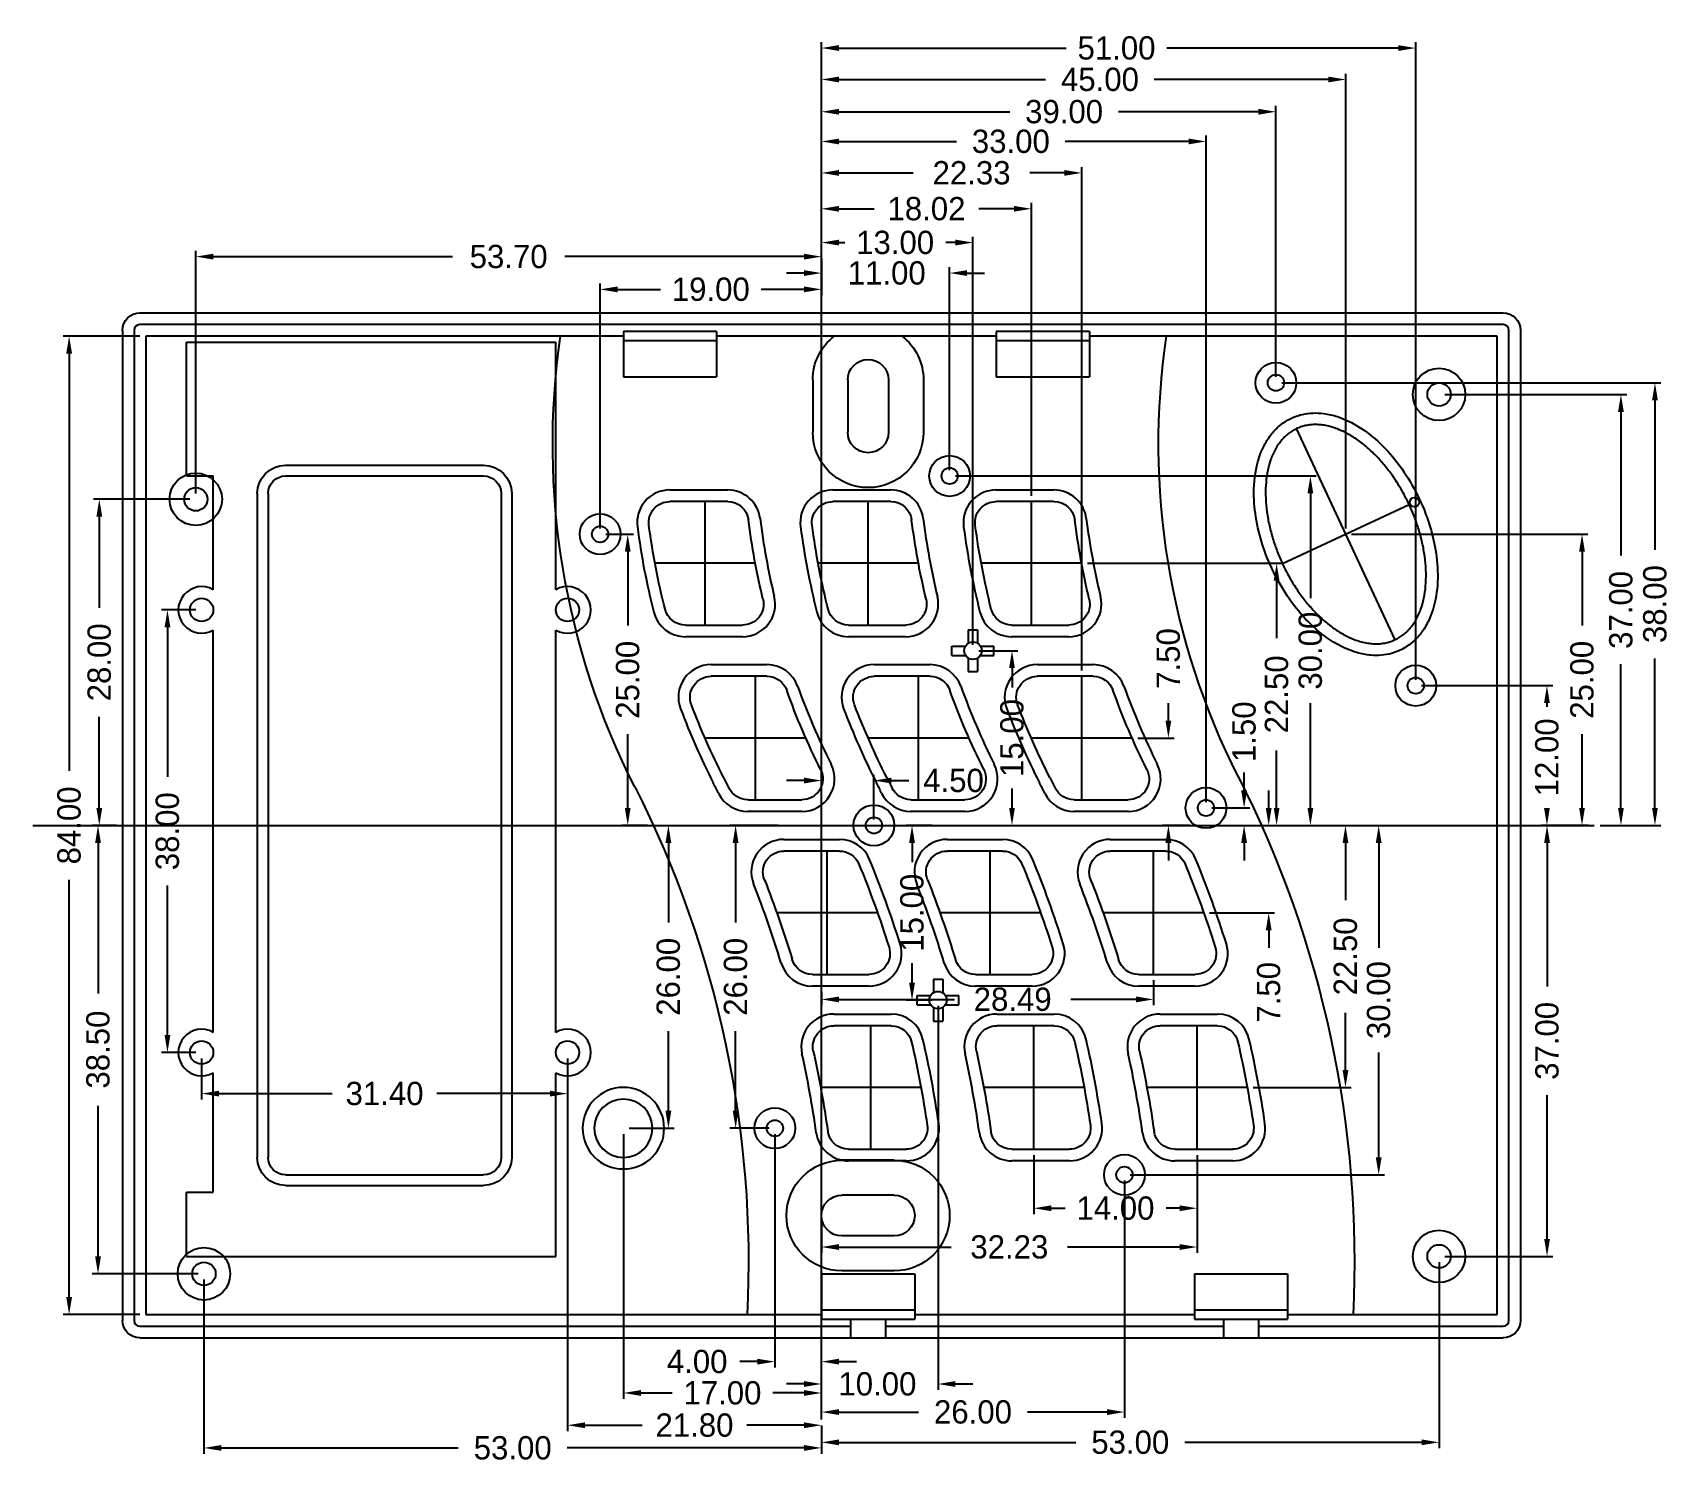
# Model space of a CAD drawing. Extents: x 30 to 170, y -69 to 54.
import ezdxf

# ---------------------------------------------------------------- set-up
doc = ezdxf.new("R2010")
doc.units = 0
doc.header["$MEASUREMENT"] = 0
doc.linetypes.add('DASHED', pattern=[0])
doc.linetypes.add('SOLID', pattern=[0])
doc.layers.get('0').update_dxf_attribs({"linetype": 'CONTINUOUS'})
doc.layers.get('DEFPOINTS').update_dxf_attribs({"linetype": 'CONTINUOUS'})
doc.layers.add('1', color=7, linetype='SOLID')
doc.dimstyles.get("Standard").update_dxf_attribs({"dimtxt": 2, "dimasz": 1.5, "dimexe": 0.5, "dimexo": 0.5, "dimgap": 1, "dimtad": 0, "dimzin": 0, "dimtxsty": 'STANDARD', "dimcen": 0, "dimclrd": 3, "dimclre": 3, "dimclrt": 1, "dimazin": 3, "dimtfac": 1, "dimtofl": 0, "dimtmove": 0, "dimatfit": 3, "dimtolj": 1, "dimtzin": 0})

msp = doc.modelspace()

# ---------------------------------------------------------------- blocks, each defined once
blk = doc.blocks.new('*D0')
at = {"color": 3, "linetype": 'CONTINUOUS'}
for p, q in [((133.77, -11.5), (133.77, -9.96)), ((131, -13), (134.27, -13)), ((131, -14.5), (134.27, -14.5)), ((133.77, -16), (133.77, -17.5))]:
    blk.add_line(p, q, dxfattribs=at)
for points in [[(133.52, -11.5), (134.02, -11.5), (133.77, -13)], [(133.52, -16), (134.02, -16), (133.77, -14.5)]]:
    blk.add_solid(points, dxfattribs=at)
at = {"layer": 'DEFPOINTS', "color": 0, "linetype": 'CONTINUOUS'}
for p in [(130.5, -13), (133.77, -13), (130.5, -14.5)]:
    blk.add_point(p, dxfattribs=at)
at = {"color": 1, "linetype": 'CONTINUOUS', "insert": (133.77, -6.46), "char_height": 2, "attachment_point": 5, "rotation": 90}
blk.add_mtext('\\A1;1.50', dxfattribs=at)
blk = doc.blocks.new('*D1')
at = {"color": 3, "linetype": 'CONTINUOUS'}
for p, q in [((149, -2.5), (160.26, -2.5)), ((159.76, -4), (159.76, -4.33)), ((159.76, -13), (159.76, -12.99)), ((163.32, -14.5), (159.26, -14.5))]:
    blk.add_line(p, q, dxfattribs=at)
for points in [[(159.51, -4), (160.01, -4), (159.76, -2.5)], [(159.51, -13), (160.01, -13), (159.76, -14.5)]]:
    blk.add_solid(points, dxfattribs=at)
at = {"layer": 'DEFPOINTS', "color": 0, "linetype": 'CONTINUOUS'}
for p in [(148.5, -2.5), (159.76, -2.5), (163.82, -14.5)]:
    blk.add_point(p, dxfattribs=at)
at = {"color": 1, "linetype": 'CONTINUOUS', "insert": (159.76, -8.66), "char_height": 2, "attachment_point": 5, "rotation": 90}
blk.add_mtext('\\A1;12.00', dxfattribs=at)
blk = doc.blocks.new('*D2')
at = {"color": 3, "linetype": 'CONTINUOUS'}
for p, q in [((143, 10.5), (163.27, 10.5)), ((162.77, 9), (162.77, 2.67)), ((162.77, -13), (162.77, -6.67)), ((162.82, -14.5), (162.27, -14.5))]:
    blk.add_line(p, q, dxfattribs=at)
for points in [[(162.52, 9), (163.02, 9), (162.77, 10.5)], [(162.52, -13), (163.02, -13), (162.77, -14.5)]]:
    blk.add_solid(points, dxfattribs=at)
at = {"layer": 'DEFPOINTS', "color": 0, "linetype": 'CONTINUOUS'}
for p in [(142.5, 10.5), (162.77, 10.5), (163.32, -14.5)]:
    blk.add_point(p, dxfattribs=at)
at = {"color": 1, "linetype": 'CONTINUOUS', "insert": (162.77, -2), "char_height": 2, "attachment_point": 5, "rotation": 90}
blk.add_mtext('\\A1;25.00', dxfattribs=at)
blk = doc.blocks.new('*D3')
at = {"color": 3, "linetype": 'CONTINUOUS'}
for p, q in [((151, 22.5), (166.61, 22.5)), ((166.11, 21), (166.11, 8.67)), ((166.11, -13), (166.11, -0.67)), ((164.32, -14.5), (166.61, -14.5))]:
    blk.add_line(p, q, dxfattribs=at)
for points in [[(165.86, 21), (166.36, 21), (166.11, 22.5)], [(165.86, -13), (166.36, -13), (166.11, -14.5)]]:
    blk.add_solid(points, dxfattribs=at)
at = {"layer": 'DEFPOINTS', "color": 0, "linetype": 'CONTINUOUS'}
for p in [(150.5, 22.5), (166.11, 22.5), (163.82, -14.5)]:
    blk.add_point(p, dxfattribs=at)
at = {"color": 1, "linetype": 'CONTINUOUS', "insert": (166.11, 4), "char_height": 2, "attachment_point": 5, "rotation": 90}
blk.add_mtext('\\A1;37.00', dxfattribs=at)
blk = doc.blocks.new('*D4')
at = {"color": 3, "linetype": 'CONTINUOUS'}
for p, q in [((137, 23.5), (169.53, 23.5)), ((169.03, 22), (169.03, 9.17)), ((169.03, -13), (169.03, -0.17)), ((164.32, -14.5), (169.53, -14.5))]:
    blk.add_line(p, q, dxfattribs=at)
for points in [[(168.78, 22), (169.28, 22), (169.03, 23.5)], [(168.78, -13), (169.28, -13), (169.03, -14.5)]]:
    blk.add_solid(points, dxfattribs=at)
at = {"layer": 'DEFPOINTS', "color": 0, "linetype": 'CONTINUOUS'}
for p in [(136.5, 23.5), (169.03, 23.5), (163.82, -14.5)]:
    blk.add_point(p, dxfattribs=at)
at = {"color": 1, "linetype": 'CONTINUOUS', "insert": (169.03, 4.5), "char_height": 2, "attachment_point": 5, "rotation": 90}
blk.add_mtext('\\A1;38.00', dxfattribs=at)
blk = doc.blocks.new('*D5')
at = {"color": 3, "linetype": 'CONTINUOUS'}
for p, q in [((163.32, -14.5), (159.27, -14.5)), ((159.77, -16), (159.77, -28.33)), ((159.77, -50), (159.77, -37.67)), ((151, -51.5), (160.27, -51.5))]:
    blk.add_line(p, q, dxfattribs=at)
for points in [[(159.52, -16), (160.02, -16), (159.77, -14.5)], [(159.52, -50), (160.02, -50), (159.77, -51.5)]]:
    blk.add_solid(points, dxfattribs=at)
at = {"layer": 'DEFPOINTS', "color": 0, "linetype": 'CONTINUOUS'}
for p in [(163.82, -14.5), (150.5, -51.5), (159.77, -51.5)]:
    blk.add_point(p, dxfattribs=at)
at = {"color": 1, "linetype": 'CONTINUOUS', "insert": (159.77, -33), "char_height": 2, "attachment_point": 5, "rotation": 90}
blk.add_mtext('\\A1;37.00', dxfattribs=at)
blk = doc.blocks.new('*D6')
at = {"color": 3, "linetype": 'CONTINUOUS'}
for p, q in [((135.88, -13), (135.88, -11.5)), ((131.9, -14.5), (136.38, -14.5)), ((130.8, -22), (136.38, -22)), ((135.88, -23.5), (135.88, -25))]:
    blk.add_line(p, q, dxfattribs=at)
for points in [[(135.63, -13), (136.13, -13), (135.88, -14.5)], [(135.63, -23.5), (136.13, -23.5), (135.88, -22)]]:
    blk.add_solid(points, dxfattribs=at)
at = {"layer": 'DEFPOINTS', "color": 0, "linetype": 'CONTINUOUS'}
for p in [(131.4, -14.5), (130.3, -22), (135.88, -22)]:
    blk.add_point(p, dxfattribs=at)
at = {"color": 1, "linetype": 'CONTINUOUS', "insert": (135.88, -28.83), "char_height": 2, "attachment_point": 5, "rotation": 90}
blk.add_mtext('\\A1;7.50', dxfattribs=at)
blk = doc.blocks.new('*D7')
at = {"color": 3, "linetype": 'CONTINUOUS'}
for p, q in [((136.88, -14.5), (142.97, -14.5)), ((142.47, -16), (142.47, -20.92)), ((142.47, -35.5), (142.47, -30.58)), ((134.54, -37), (142.97, -37))]:
    blk.add_line(p, q, dxfattribs=at)
for points in [[(142.22, -16), (142.72, -16), (142.47, -14.5)], [(142.22, -35.5), (142.72, -35.5), (142.47, -37)]]:
    blk.add_solid(points, dxfattribs=at)
at = {"layer": 'DEFPOINTS', "color": 0, "linetype": 'CONTINUOUS'}
for p in [(136.38, -14.5), (142.47, -14.5), (134.04, -37)]:
    blk.add_point(p, dxfattribs=at)
at = {"color": 1, "linetype": 'CONTINUOUS', "insert": (142.47, -25.75), "char_height": 2, "attachment_point": 5, "rotation": 90}
blk.add_mtext('\\A1;22.50', dxfattribs=at)
blk = doc.blocks.new('*D8')
at = {"color": 3, "linetype": 'CONTINUOUS'}
for p, q in [((127.27, -5.5), (127.27, -4)), ((124.66, -7), (127.77, -7)), ((129.1, -14.5), (126.77, -14.5)), ((127.27, -16), (127.27, -17.5))]:
    blk.add_line(p, q, dxfattribs=at)
for points in [[(127.02, -5.5), (127.52, -5.5), (127.27, -7)], [(127.02, -16), (127.52, -16), (127.27, -14.5)]]:
    blk.add_solid(points, dxfattribs=at)
at = {"layer": 'DEFPOINTS', "color": 0, "linetype": 'CONTINUOUS'}
for p in [(124.16, -7), (127.27, -7), (129.6, -14.5)]:
    blk.add_point(p, dxfattribs=at)
at = {"color": 1, "linetype": 'CONTINUOUS', "insert": (127.27, -0.17), "char_height": 2, "attachment_point": 5, "rotation": 90}
blk.add_mtext('\\A1;7.50', dxfattribs=at)
blk = doc.blocks.new('*D9')
at = {"color": 3, "linetype": 'CONTINUOUS'}
for p, q in [((120.32, 8), (137.06, 8)), ((136.56, 6.5), (136.56, 1.58)), ((136.56, -13), (136.56, -8.08)), ((127.27, -14.5), (137.06, -14.5))]:
    blk.add_line(p, q, dxfattribs=at)
for points in [[(136.31, 6.5), (136.81, 6.5), (136.56, 8)], [(136.31, -13), (136.81, -13), (136.56, -14.5)]]:
    blk.add_solid(points, dxfattribs=at)
at = {"layer": 'DEFPOINTS', "color": 0, "linetype": 'CONTINUOUS'}
for p in [(119.82, 8), (136.56, 8), (126.77, -14.5)]:
    blk.add_point(p, dxfattribs=at)
at = {"color": 1, "linetype": 'CONTINUOUS', "insert": (136.56, -3.25), "char_height": 2, "attachment_point": 5, "rotation": 90}
blk.add_mtext('\\A1;22.50', dxfattribs=at)
blk = doc.blocks.new('*D10')
at = {"color": 3, "linetype": 'CONTINUOUS'}
for p, q in [((142.97, -14.5), (145.82, -14.5)), ((145.32, -16), (145.32, -25)), ((145.32, -43), (145.32, -34)), ((124, -44.5), (145.82, -44.5))]:
    blk.add_line(p, q, dxfattribs=at)
for points in [[(145.07, -16), (145.57, -16), (145.32, -14.5)], [(145.07, -43), (145.57, -43), (145.32, -44.5)]]:
    blk.add_solid(points, dxfattribs=at)
at = {"layer": 'DEFPOINTS', "color": 0, "linetype": 'CONTINUOUS'}
for p in [(142.47, -14.5), (145.32, -14.5), (123.5, -44.5)]:
    blk.add_point(p, dxfattribs=at)
at = {"color": 1, "linetype": 'CONTINUOUS', "insert": (145.32, -29.5), "char_height": 2, "attachment_point": 5, "rotation": 90}
blk.add_mtext('\\A1;30.00', dxfattribs=at)
blk = doc.blocks.new('*D11')
at = {"color": 3, "linetype": 'CONTINUOUS'}
for p, q in [((109, 15.5), (139.96, 15.5)), ((139.46, 14), (139.46, 5)), ((139.46, -13), (139.46, -4)), ((136.88, -14.5), (139.96, -14.5))]:
    blk.add_line(p, q, dxfattribs=at)
for points in [[(139.21, 14), (139.71, 14), (139.46, 15.5)], [(139.21, -13), (139.71, -13), (139.46, -14.5)]]:
    blk.add_solid(points, dxfattribs=at)
at = {"layer": 'DEFPOINTS', "color": 0, "linetype": 'CONTINUOUS'}
for p in [(108.5, 15.5), (139.46, 15.5), (136.38, -14.5)]:
    blk.add_point(p, dxfattribs=at)
at = {"color": 1, "linetype": 'CONTINUOUS', "insert": (139.46, 0.5), "char_height": 2, "attachment_point": 5, "rotation": 90}
blk.add_mtext('\\A1;30.00', dxfattribs=at)
blk = doc.blocks.new('*D12')
at = {"color": 3, "linetype": 'CONTINUOUS'}
for p, q in [((107, -14.5), (104.77, -14.5)), ((105.27, -16), (105.27, -17.67)), ((105.27, -28), (105.27, -26.33)), ((107, -29.5), (104.77, -29.5))]:
    blk.add_line(p, q, dxfattribs=at)
for points in [[(105.02, -16), (105.52, -16), (105.27, -14.5)], [(105.02, -28), (105.52, -28), (105.27, -29.5)]]:
    blk.add_solid(points, dxfattribs=at)
at = {"layer": 'DEFPOINTS', "color": 0, "linetype": 'CONTINUOUS'}
for p in [(107.5, -14.5), (105.27, -29.5), (107.5, -29.5)]:
    blk.add_point(p, dxfattribs=at)
at = {"color": 1, "linetype": 'CONTINUOUS', "insert": (105.27, -22), "char_height": 2, "attachment_point": 5, "rotation": 90}
blk.add_mtext('\\A1;15.00', dxfattribs=at)
blk = doc.blocks.new('*D13')
at = {"color": 3, "linetype": 'CONTINUOUS'}
for p, q in [((111, 0.5), (114.35, 0.5)), ((113.85, -1), (113.85, -2.67)), ((113.85, -13), (113.85, -11.33)), ((111, -14.5), (114.35, -14.5))]:
    blk.add_line(p, q, dxfattribs=at)
for points in [[(113.6, -1), (114.1, -1), (113.85, 0.5)], [(113.6, -13), (114.1, -13), (113.85, -14.5)]]:
    blk.add_solid(points, dxfattribs=at)
at = {"layer": 'DEFPOINTS', "color": 0, "linetype": 'CONTINUOUS'}
for p in [(110.5, 0.5), (113.85, 0.5), (110.5, -14.5)]:
    blk.add_point(p, dxfattribs=at)
at = {"color": 1, "linetype": 'CONTINUOUS', "insert": (113.85, -7), "char_height": 2, "attachment_point": 5, "rotation": 90}
blk.add_mtext('\\A1;15.00', dxfattribs=at)
blk = doc.blocks.new('*D14')
at = {"color": 3, "linetype": 'CONTINUOUS'}
for p, q in [((93.78, -14.5), (89.63, -14.5)), ((90.13, -16), (90.13, -22.83)), ((90.13, -39), (90.13, -32.17)), ((93, -40.5), (89.63, -40.5))]:
    blk.add_line(p, q, dxfattribs=at)
for points in [[(89.88, -16), (90.38, -16), (90.13, -14.5)], [(89.88, -39), (90.38, -39), (90.13, -40.5)]]:
    blk.add_solid(points, dxfattribs=at)
at = {"layer": 'DEFPOINTS', "color": 0, "linetype": 'CONTINUOUS'}
for p in [(90.13, -14.5), (94.28, -14.5), (93.5, -40.5)]:
    blk.add_point(p, dxfattribs=at)
at = {"color": 1, "linetype": 'CONTINUOUS', "insert": (90.13, -27.5), "char_height": 2, "attachment_point": 5, "rotation": 90}
blk.add_mtext('\\A1;26.00', dxfattribs=at)
blk = doc.blocks.new('*D15')
at = {"color": 3, "linetype": 'CONTINUOUS'}
for p, q in [((79, 10.5), (81.37, 10.5)), ((80.87, 9), (80.87, 2.67)), ((80.87, -13), (80.87, -6.67)), ((82.57, -14.5), (80.37, -14.5))]:
    blk.add_line(p, q, dxfattribs=at)
for points in [[(80.62, 9), (81.12, 9), (80.87, 10.5)], [(80.62, -13), (81.12, -13), (80.87, -14.5)]]:
    blk.add_solid(points, dxfattribs=at)
at = {"layer": 'DEFPOINTS', "color": 0, "linetype": 'CONTINUOUS'}
for p in [(78.5, 10.5), (80.87, -14.5), (83.07, -14.5)]:
    blk.add_point(p, dxfattribs=at)
at = {"color": 1, "linetype": 'CONTINUOUS', "insert": (80.87, -2), "char_height": 2, "attachment_point": 5, "rotation": 90}
blk.add_mtext('\\A1;25.00', dxfattribs=at)
blk = doc.blocks.new('*D16')
at = {"color": 3, "linetype": 'CONTINUOUS'}
for p, q in [((43.8, 4), (40.87, 4)), ((41.37, 2.5), (41.37, -10.33)), ((41.37, -32.5), (41.37, -19.67)), ((43.8, -34), (40.87, -34))]:
    blk.add_line(p, q, dxfattribs=at)
for points in [[(41.12, 2.5), (41.62, 2.5), (41.37, 4)], [(41.12, -32.5), (41.62, -32.5), (41.37, -34)]]:
    blk.add_solid(points, dxfattribs=at)
at = {"layer": 'DEFPOINTS', "color": 0, "linetype": 'CONTINUOUS'}
for p in [(41.37, 4), (44.3, 4), (44.3, -34)]:
    blk.add_point(p, dxfattribs=at)
at = {"color": 1, "linetype": 'CONTINUOUS', "insert": (41.37, -15), "char_height": 2, "attachment_point": 5, "rotation": 90}
blk.add_mtext('\\A1;38.00', dxfattribs=at)
blk = doc.blocks.new('*D17')
at = {"color": 3, "linetype": 'CONTINUOUS'}
for p, q in [((43.3, 13.5), (35.02, 13.5)), ((35.52, 12), (35.52, 4.17)), ((35.52, -13), (35.52, -5.17)), ((30.31, -14.5), (36.02, -14.5))]:
    blk.add_line(p, q, dxfattribs=at)
for points in [[(35.27, 12), (35.77, 12), (35.52, 13.5)], [(35.27, -13), (35.77, -13), (35.52, -14.5)]]:
    blk.add_solid(points, dxfattribs=at)
at = {"layer": 'DEFPOINTS', "color": 0, "linetype": 'CONTINUOUS'}
for p in [(35.52, 13.5), (43.8, 13.5), (29.81, -14.5)]:
    blk.add_point(p, dxfattribs=at)
at = {"color": 1, "linetype": 'CONTINUOUS', "insert": (35.52, -0.5), "char_height": 2, "attachment_point": 5, "rotation": 90}
blk.add_mtext('\\A1;28.00', dxfattribs=at)
blk = doc.blocks.new('*D18')
at = {"color": 3, "linetype": 'CONTINUOUS'}
for p, q in [((37, -14.5), (34.91, -14.5)), ((35.41, -16), (35.41, -28.92)), ((35.41, -51.5), (35.41, -38.58)), ((44, -53), (34.91, -53))]:
    blk.add_line(p, q, dxfattribs=at)
for points in [[(35.16, -16), (35.66, -16), (35.41, -14.5)], [(35.16, -51.5), (35.66, -51.5), (35.41, -53)]]:
    blk.add_solid(points, dxfattribs=at)
at = {"layer": 'DEFPOINTS', "color": 0, "linetype": 'CONTINUOUS'}
for p in [(35.41, -14.5), (37.5, -14.5), (44.5, -53)]:
    blk.add_point(p, dxfattribs=at)
at = {"color": 1, "linetype": 'CONTINUOUS', "insert": (35.41, -33.75), "char_height": 2, "attachment_point": 5, "rotation": 90}
blk.add_mtext('\\A1;38.50', dxfattribs=at)
blk = doc.blocks.new('*D19')
at = {"color": 3, "linetype": 'CONTINUOUS'}
for p, q in [((39, 27.5), (32.43, 27.5)), ((32.93, 26), (32.93, -9.83)), ((32.93, -55), (32.93, -19.17)), ((39, -56.5), (32.43, -56.5))]:
    blk.add_line(p, q, dxfattribs=at)
for points in [[(32.68, 26), (33.18, 26), (32.93, 27.5)], [(32.68, -55), (33.18, -55), (32.93, -56.5)]]:
    blk.add_solid(points, dxfattribs=at)
at = {"layer": 'DEFPOINTS', "color": 0, "linetype": 'CONTINUOUS'}
for p in [(32.93, 27.5), (39.5, 27.5), (39.5, -56.5)]:
    blk.add_point(p, dxfattribs=at)
at = {"color": 1, "linetype": 'CONTINUOUS', "insert": (32.93, -14.5), "char_height": 2, "attachment_point": 5, "rotation": 90}
blk.add_mtext('\\A1;84.00', dxfattribs=at)
blk = doc.blocks.new('*D20')
at = {"color": 3, "linetype": 'CONTINUOUS'}
for p, q in [((93.5, -41), (93.5, -61.04)), ((97.5, -65.01), (97.5, -60.04)), ((92, -60.54), (90.5, -60.54)), ((99, -60.54), (100.5, -60.54))]:
    blk.add_line(p, q, dxfattribs=at)
for points in [[(92, -60.29), (92, -60.79), (93.5, -60.54)], [(99, -60.29), (99, -60.79), (97.5, -60.54)]]:
    blk.add_solid(points, dxfattribs=at)
at = {"layer": 'DEFPOINTS', "color": 0, "linetype": 'CONTINUOUS'}
for p in [(93.5, -40.5), (93.5, -60.54), (97.5, -65.51)]:
    blk.add_point(p, dxfattribs=at)
at = {"color": 1, "linetype": 'CONTINUOUS', "insert": (86.83, -60.54), "char_height": 2, "attachment_point": 5}
blk.add_mtext('\\A1;4.00', dxfattribs=at)
blk = doc.blocks.new('*D21')
at = {"color": 3, "linetype": 'CONTINUOUS'}
for p, q in [((80.87, -14.5), (84.86, -14.5)), ((84.36, -16), (84.36, -22.83)), ((84.36, -39), (84.36, -32.17)), ((81, -40.5), (84.86, -40.5))]:
    blk.add_line(p, q, dxfattribs=at)
for points in [[(84.11, -16), (84.61, -16), (84.36, -14.5)], [(84.11, -39), (84.61, -39), (84.36, -40.5)]]:
    blk.add_solid(points, dxfattribs=at)
at = {"layer": 'DEFPOINTS', "color": 0, "linetype": 'CONTINUOUS'}
for p in [(80.37, -14.5), (84.36, -14.5), (80.5, -40.5)]:
    blk.add_point(p, dxfattribs=at)
at = {"color": 1, "linetype": 'CONTINUOUS', "insert": (84.36, -27.5), "char_height": 2, "attachment_point": 5, "rotation": 90}
blk.add_mtext('\\A1;26.00', dxfattribs=at)
blk = doc.blocks.new('*D22')
at = {"color": 3, "linetype": 'CONTINUOUS'}
for p, q in [((80.5, -41), (80.5, -63.73)), ((82, -63.23), (84.67, -63.23)), ((96, -63.23), (93.33, -63.23)), ((97.5, -64.51), (97.5, -62.73))]:
    blk.add_line(p, q, dxfattribs=at)
for points in [[(82, -62.98), (82, -63.48), (80.5, -63.23)], [(96, -62.98), (96, -63.48), (97.5, -63.23)]]:
    blk.add_solid(points, dxfattribs=at)
at = {"layer": 'DEFPOINTS', "color": 0, "linetype": 'CONTINUOUS'}
for p in [(80.5, -40.5), (80.5, -63.23), (97.5, -65.01)]:
    blk.add_point(p, dxfattribs=at)
at = {"color": 1, "linetype": 'CONTINUOUS', "insert": (89, -63.23), "char_height": 2, "attachment_point": 5}
blk.add_mtext('\\A1;17.00', dxfattribs=at)
blk = doc.blocks.new('*D23')
at = {"color": 3, "linetype": 'CONTINUOUS'}
for p, q in [((75.7, -34.5), (75.7, -66.5)), ((77.2, -66), (82.1, -66)), ((96, -66), (91.1, -66)), ((97.5, -66.01), (97.5, -66.5))]:
    blk.add_line(p, q, dxfattribs=at)
for points in [[(77.2, -65.75), (77.2, -66.25), (75.7, -66)], [(96, -65.75), (96, -66.25), (97.5, -66)]]:
    blk.add_solid(points, dxfattribs=at)
at = {"layer": 'DEFPOINTS', "color": 0, "linetype": 'CONTINUOUS'}
for p in [(75.7, -34), (75.7, -66), (97.5, -65.51)]:
    blk.add_point(p, dxfattribs=at)
at = {"color": 1, "linetype": 'CONTINUOUS', "insert": (86.6, -66), "char_height": 2, "attachment_point": 5}
blk.add_mtext('\\A1;21.80', dxfattribs=at)
blk = doc.blocks.new('*D24')
at = {"color": 3, "linetype": 'CONTINUOUS'}
for p, q in [((44.5, -53.5), (44.5, -68.45)), ((97.5, -66.01), (97.5, -68.45)), ((46, -67.95), (66.33, -67.95)), ((96, -67.95), (75.67, -67.95))]:
    blk.add_line(p, q, dxfattribs=at)
for points in [[(46, -67.7), (46, -68.2), (44.5, -67.95)], [(96, -67.7), (96, -68.2), (97.5, -67.95)]]:
    blk.add_solid(points, dxfattribs=at)
at = {"layer": 'DEFPOINTS', "color": 0, "linetype": 'CONTINUOUS'}
for p in [(44.5, -53), (97.5, -65.51), (44.5, -67.95)]:
    blk.add_point(p, dxfattribs=at)
at = {"color": 1, "linetype": 'CONTINUOUS', "insert": (71, -67.95), "char_height": 2, "attachment_point": 5}
blk.add_mtext('\\A1;53.00', dxfattribs=at)
blk = doc.blocks.new('*D25')
at = {"color": 3, "linetype": 'CONTINUOUS'}
for p, q in [((44.3, -34.5), (44.3, -38.03)), ((75.7, -34.5), (75.7, -38.03)), ((45.8, -37.53), (55.5, -37.53)), ((74.2, -37.53), (64.5, -37.53))]:
    blk.add_line(p, q, dxfattribs=at)
for points in [[(45.8, -37.28), (45.8, -37.78), (44.3, -37.53)], [(74.2, -37.28), (74.2, -37.78), (75.7, -37.53)]]:
    blk.add_solid(points, dxfattribs=at)
at = {"layer": 'DEFPOINTS', "color": 0, "linetype": 'CONTINUOUS'}
for p in [(44.3, -34), (75.7, -34), (44.3, -37.53)]:
    blk.add_point(p, dxfattribs=at)
at = {"color": 1, "linetype": 'CONTINUOUS', "insert": (60, -37.53), "char_height": 2, "attachment_point": 5}
blk.add_mtext('\\A1;31.40', dxfattribs=at)
blk = doc.blocks.new('*D26')
at = {"color": 3, "linetype": 'CONTINUOUS'}
for p, q in [((97.5, 34.15), (97.5, 31.02)), ((78.5, 11), (78.5, 32.02)), ((80, 31.52), (83.67, 31.52)), ((96, 31.52), (92.33, 31.52))]:
    blk.add_line(p, q, dxfattribs=at)
for points in [[(80, 31.77), (80, 31.27), (78.5, 31.52)], [(96, 31.77), (96, 31.27), (97.5, 31.52)]]:
    blk.add_solid(points, dxfattribs=at)
at = {"layer": 'DEFPOINTS', "color": 0, "linetype": 'CONTINUOUS'}
for p in [(97.5, 34.65), (78.5, 31.52), (78.5, 10.5)]:
    blk.add_point(p, dxfattribs=at)
at = {"color": 1, "linetype": 'CONTINUOUS', "insert": (88, 31.52), "char_height": 2, "attachment_point": 5}
blk.add_mtext('\\A1;19.00', dxfattribs=at)
blk = doc.blocks.new('*D27')
at = {"color": 3, "linetype": 'CONTINUOUS'}
for p, q in [((43.8, 14), (43.8, 34.83)), ((45.3, 34.33), (65.82, 34.33)), ((96, 34.33), (75.48, 34.33)), ((97.5, 34.15), (97.5, 33.83))]:
    blk.add_line(p, q, dxfattribs=at)
for points in [[(45.3, 34.58), (45.3, 34.08), (43.8, 34.33)], [(96, 34.58), (96, 34.08), (97.5, 34.33)]]:
    blk.add_solid(points, dxfattribs=at)
at = {"layer": 'DEFPOINTS', "color": 0, "linetype": 'CONTINUOUS'}
for p in [(43.8, 34.33), (97.5, 34.65), (43.8, 13.5)]:
    blk.add_point(p, dxfattribs=at)
at = {"color": 1, "linetype": 'CONTINUOUS', "insert": (70.65, 34.33), "char_height": 2, "attachment_point": 5}
blk.add_mtext('\\A1;53.70', dxfattribs=at)
blk = doc.blocks.new('*D28')
at = {"color": 3, "linetype": 'CONTINUOUS'}
for p, q in [((97.5, 34.15), (97.5, 32.42)), ((96, 32.92), (94.5, 32.92)), ((108.5, 16), (108.5, 33.42)), ((110, 32.92), (111.5, 32.92))]:
    blk.add_line(p, q, dxfattribs=at)
for points in [[(96, 33.17), (96, 32.67), (97.5, 32.92)], [(110, 33.17), (110, 32.67), (108.5, 32.92)]]:
    blk.add_solid(points, dxfattribs=at)
at = {"layer": 'DEFPOINTS', "color": 0, "linetype": 'CONTINUOUS'}
for p in [(97.5, 34.65), (108.5, 32.92), (108.5, 15.5)]:
    blk.add_point(p, dxfattribs=at)
at = {"color": 1, "linetype": 'CONTINUOUS', "insert": (103.1, 32.92), "char_height": 2, "attachment_point": 5}
blk.add_mtext('\\A1;11.00', dxfattribs=at)
blk = doc.blocks.new('*D29')
at = {"color": 3, "linetype": 'CONTINUOUS'}
for p, q in [((97.5, 35.15), (97.5, 36.04)), ((99, 35.54), (99.49, 35.54)), ((109, 35.54), (108.16, 35.54)), ((110.5, 1), (110.5, 36.04))]:
    blk.add_line(p, q, dxfattribs=at)
for points in [[(99, 35.79), (99, 35.29), (97.5, 35.54)], [(109, 35.79), (109, 35.29), (110.5, 35.54)]]:
    blk.add_solid(points, dxfattribs=at)
at = {"layer": 'DEFPOINTS', "color": 0, "linetype": 'CONTINUOUS'}
for p in [(110.5, 35.54), (97.5, 34.65), (110.5, 0.5)]:
    blk.add_point(p, dxfattribs=at)
at = {"color": 1, "linetype": 'CONTINUOUS', "insert": (103.82, 35.54), "char_height": 2, "attachment_point": 5}
blk.add_mtext('\\A1;13.00', dxfattribs=at)
blk = doc.blocks.new('*D30')
at = {"color": 3, "linetype": 'CONTINUOUS'}
for p, q in [((97.5, 35.65), (97.5, 44.72)), ((99, 44.22), (109.08, 44.22)), ((129, 44.22), (118.42, 44.22)), ((130.5, -12.5), (130.5, 44.72))]:
    blk.add_line(p, q, dxfattribs=at)
for points in [[(99, 44.47), (99, 43.97), (97.5, 44.22)], [(129, 44.47), (129, 43.97), (130.5, 44.22)]]:
    blk.add_solid(points, dxfattribs=at)
at = {"layer": 'DEFPOINTS', "color": 0, "linetype": 'CONTINUOUS'}
for p in [(130.5, 44.22), (97.5, 35.15), (130.5, -13)]:
    blk.add_point(p, dxfattribs=at)
at = {"color": 1, "linetype": 'CONTINUOUS', "insert": (113.75, 44.22), "char_height": 2, "attachment_point": 5}
blk.add_mtext('\\A1;33.00', dxfattribs=at)
blk = doc.blocks.new('*D31')
at = {"color": 3, "linetype": 'CONTINUOUS'}
for p, q in [((97.5, 34.83), (97.5, 47.27)), ((99, 46.77), (113.66, 46.77)), ((135, 46.77), (122.99, 46.77)), ((136.5, 24), (136.5, 47.27))]:
    blk.add_line(p, q, dxfattribs=at)
for points in [[(99, 47.02), (99, 46.52), (97.5, 46.77)], [(135, 47.02), (135, 46.52), (136.5, 46.77)]]:
    blk.add_solid(points, dxfattribs=at)
at = {"layer": 'DEFPOINTS', "color": 0, "linetype": 'CONTINUOUS'}
for p in [(136.5, 46.77), (97.5, 34.33), (136.5, 23.5)]:
    blk.add_point(p, dxfattribs=at)
at = {"color": 1, "linetype": 'CONTINUOUS', "insert": (118.32, 46.77), "char_height": 2, "attachment_point": 5}
blk.add_mtext('\\A1;39.00', dxfattribs=at)
blk = doc.blocks.new('*D32')
at = {"color": 3, "linetype": 'CONTINUOUS'}
for p, q in [((97.5, 41.56), (97.5, 50.04)), ((99, 49.54), (116.73, 49.54)), ((141, 49.54), (126.06, 49.54)), ((142.5, 11), (142.5, 50.04))]:
    blk.add_line(p, q, dxfattribs=at)
for points in [[(99, 49.79), (99, 49.29), (97.5, 49.54)], [(141, 49.79), (141, 49.29), (142.5, 49.54)]]:
    blk.add_solid(points, dxfattribs=at)
at = {"layer": 'DEFPOINTS', "color": 0, "linetype": 'CONTINUOUS'}
for p in [(142.5, 49.54), (97.5, 41.06), (142.5, 10.5)]:
    blk.add_point(p, dxfattribs=at)
at = {"color": 1, "linetype": 'CONTINUOUS', "insert": (121.4, 49.54), "char_height": 2, "attachment_point": 5}
blk.add_mtext('\\A1;45.00', dxfattribs=at)
blk = doc.blocks.new('*D33')
at = {"color": 3, "linetype": 'CONTINUOUS'}
for p, q in [((97.5, 41.56), (97.5, 52.74)), ((99, 52.24), (118.49, 52.24)), ((147, 52.24), (127.15, 52.24)), ((148.5, -2), (148.5, 52.74))]:
    blk.add_line(p, q, dxfattribs=at)
for points in [[(99, 52.49), (99, 51.99), (97.5, 52.24)], [(147, 52.49), (147, 51.99), (148.5, 52.24)]]:
    blk.add_solid(points, dxfattribs=at)
at = {"layer": 'DEFPOINTS', "color": 0, "linetype": 'CONTINUOUS'}
for p in [(148.5, 52.24), (97.5, 41.06), (148.5, -2.5)]:
    blk.add_point(p, dxfattribs=at)
at = {"color": 1, "linetype": 'CONTINUOUS', "insert": (122.82, 52.24), "char_height": 2, "attachment_point": 5}
blk.add_mtext('\\A1;51.00', dxfattribs=at)
blk = doc.blocks.new('*D34')
at = {"color": 3, "linetype": 'CONTINUOUS'}
for p, q in [((96, -10.65), (94.5, -10.65)), ((97.5, -14), (97.5, -10.15)), ((102, -14), (102, -10.15)), ((103.5, -10.65), (105, -10.65))]:
    blk.add_line(p, q, dxfattribs=at)
for points in [[(96, -10.4), (96, -10.9), (97.5, -10.65)], [(103.5, -10.4), (103.5, -10.9), (102, -10.65)]]:
    blk.add_solid(points, dxfattribs=at)
at = {"layer": 'DEFPOINTS', "color": 0, "linetype": 'CONTINUOUS'}
for p in [(102, -10.65), (97.5, -14.5), (102, -14.5)]:
    blk.add_point(p, dxfattribs=at)
at = {"color": 1, "linetype": 'CONTINUOUS', "insert": (108.83, -10.65), "char_height": 2, "attachment_point": 5}
blk.add_mtext('\\A1;4.50', dxfattribs=at)
blk = doc.blocks.new('*D35')
at = {"color": 3, "linetype": 'CONTINUOUS'}
for p, q in [((107.5, -30), (107.5, -62.96)), ((96, -62.46), (94.5, -62.46)), ((97.5, -65.01), (97.5, -61.96)), ((109, -62.46), (110.5, -62.46))]:
    blk.add_line(p, q, dxfattribs=at)
for points in [[(96, -62.21), (96, -62.71), (97.5, -62.46)], [(109, -62.21), (109, -62.71), (107.5, -62.46)]]:
    blk.add_solid(points, dxfattribs=at)
at = {"layer": 'DEFPOINTS', "color": 0, "linetype": 'CONTINUOUS'}
for p in [(107.5, -29.5), (107.5, -62.46), (97.5, -65.51)]:
    blk.add_point(p, dxfattribs=at)
at = {"color": 1, "linetype": 'CONTINUOUS', "insert": (102.3, -62.46), "char_height": 2, "attachment_point": 5}
blk.add_mtext('\\A1;10.00', dxfattribs=at)
blk = doc.blocks.new('*D36')
at = {"color": 3, "linetype": 'CONTINUOUS'}
for p, q in [((123.5, -45), (123.5, -65.37)), ((97.5, -64.51), (97.5, -64.37)), ((99, -64.87), (105.83, -64.87)), ((122, -64.87), (115.17, -64.87))]:
    blk.add_line(p, q, dxfattribs=at)
for points in [[(99, -64.62), (99, -65.12), (97.5, -64.87)], [(122, -64.62), (122, -65.12), (123.5, -64.87)]]:
    blk.add_solid(points, dxfattribs=at)
at = {"layer": 'DEFPOINTS', "color": 0, "linetype": 'CONTINUOUS'}
for p in [(123.5, -44.5), (97.5, -65.01), (123.5, -64.87)]:
    blk.add_point(p, dxfattribs=at)
at = {"color": 1, "linetype": 'CONTINUOUS', "insert": (110.5, -64.87), "char_height": 2, "attachment_point": 5}
blk.add_mtext('\\A1;26.00', dxfattribs=at)
blk = doc.blocks.new('*D37')
at = {"color": 3, "linetype": 'CONTINUOUS'}
for p, q in [((150.5, -52), (150.5, -67.97)), ((97.5, -66.01), (97.5, -67.97)), ((99, -67.47), (119.33, -67.47)), ((149, -67.47), (128.67, -67.47))]:
    blk.add_line(p, q, dxfattribs=at)
for points in [[(99, -67.22), (99, -67.72), (97.5, -67.47)], [(149, -67.22), (149, -67.72), (150.5, -67.47)]]:
    blk.add_solid(points, dxfattribs=at)
at = {"layer": 'DEFPOINTS', "color": 0, "linetype": 'CONTINUOUS'}
for p in [(150.5, -51.5), (97.5, -65.51), (150.5, -67.47)]:
    blk.add_point(p, dxfattribs=at)
at = {"color": 1, "linetype": 'CONTINUOUS', "insert": (124, -67.47), "char_height": 2, "attachment_point": 5}
blk.add_mtext('\\A1;53.00', dxfattribs=at)
blk = doc.blocks.new('*D40')
at = {"color": 3, "linetype": 'CONTINUOUS'}
for p, q in [((129.73, -42.8), (129.73, -51.2)), ((97.5, -48.79), (97.5, -51.2)), ((99, -50.7), (108.62, -50.7)), ((128.23, -50.7), (118.62, -50.7))]:
    blk.add_line(p, q, dxfattribs=at)
for points in [[(99, -50.45), (99, -50.95), (97.5, -50.7)], [(128.23, -50.45), (128.23, -50.95), (129.73, -50.7)]]:
    blk.add_solid(points, dxfattribs=at)
at = {"layer": 'DEFPOINTS', "color": 0, "linetype": 'CONTINUOUS'}
for p in [(129.73, -42.3), (97.5, -48.29), (129.73, -50.7)]:
    blk.add_point(p, dxfattribs=at)
at = {"color": 1, "linetype": 'CONTINUOUS', "insert": (113.62, -50.7), "char_height": 2, "attachment_point": 5}
blk.add_mtext('\\A1;32.23', dxfattribs=at)
blk = doc.blocks.new('*D41')
at = {"color": 3, "linetype": 'CONTINUOUS'}
for p, q in [((115.73, -42.8), (115.73, -47.87)), ((129.73, -42.8), (129.73, -47.87)), ((117.23, -47.37), (118.4, -47.37)), ((128.23, -47.37), (127.07, -47.37))]:
    blk.add_line(p, q, dxfattribs=at)
for points in [[(117.23, -47.12), (117.23, -47.62), (115.73, -47.37)], [(128.23, -47.12), (128.23, -47.62), (129.73, -47.37)]]:
    blk.add_solid(points, dxfattribs=at)
at = {"layer": 'DEFPOINTS', "color": 0, "linetype": 'CONTINUOUS'}
for p in [(115.73, -42.3), (129.73, -42.3), (115.73, -47.37)]:
    blk.add_point(p, dxfattribs=at)
at = {"color": 1, "linetype": 'CONTINUOUS', "insert": (122.73, -47.37), "char_height": 2, "attachment_point": 5}
blk.add_mtext('\\A1;14.00', dxfattribs=at)
blk = doc.blocks.new('*D42')
at = {"color": 3, "linetype": 'CONTINUOUS'}
for p, q in [((125.99, -27.8), (125.99, -29.94)), ((97.5, -28.8), (97.5, -29.94)), ((99, -29.44), (108.91, -29.44)), ((124.49, -29.44), (118.91, -29.44))]:
    blk.add_line(p, q, dxfattribs=at)
for points in [[(99, -29.19), (99, -29.69), (97.5, -29.44)], [(124.49, -29.19), (124.49, -29.69), (125.99, -29.44)]]:
    blk.add_solid(points, dxfattribs=at)
at = {"layer": 'DEFPOINTS', "color": 0, "linetype": 'CONTINUOUS'}
for p in [(125.99, -27.3), (97.5, -28.3), (97.5, -29.44)]:
    blk.add_point(p, dxfattribs=at)
at = {"color": 1, "linetype": 'CONTINUOUS', "insert": (113.91, -29.44), "char_height": 2, "attachment_point": 5}
blk.add_mtext('\\A1;28.49', dxfattribs=at)
blk = doc.blocks.new('*D43')
at = {"color": 3, "linetype": 'CONTINUOUS'}
for p, q in [((97.5, -0.2), (97.5, 42.02)), ((99, 41.52), (105.38, 41.52)), ((118.33, 41.52), (115.38, 41.52)), ((119.83, -1.2), (119.83, 42.02))]:
    blk.add_line(p, q, dxfattribs=at)
for points in [[(99, 41.77), (99, 41.27), (97.5, 41.52)], [(118.33, 41.77), (118.33, 41.27), (119.83, 41.52)]]:
    blk.add_solid(points, dxfattribs=at)
at = {"layer": 'DEFPOINTS', "color": 0, "linetype": 'CONTINUOUS'}
for p in [(97.5, 41.52), (97.5, -0.7), (119.83, -1.7)]:
    blk.add_point(p, dxfattribs=at)
at = {"color": 1, "linetype": 'CONTINUOUS', "insert": (110.38, 41.52), "char_height": 2, "attachment_point": 5}
blk.add_mtext('\\A1;22.33', dxfattribs=at)
blk = doc.blocks.new('*D44')
at = {"color": 3, "linetype": 'CONTINUOUS'}
for p, q in [((97.5, 36.15), (97.5, 38.94)), ((99, 38.44), (102.01, 38.44)), ((114.02, 38.44), (111.01, 38.44)), ((115.52, 13.8), (115.52, 38.94))]:
    blk.add_line(p, q, dxfattribs=at)
for points in [[(99, 38.69), (99, 38.19), (97.5, 38.44)], [(114.02, 38.69), (114.02, 38.19), (115.52, 38.44)]]:
    blk.add_solid(points, dxfattribs=at)
at = {"layer": 'DEFPOINTS', "color": 0, "linetype": 'CONTINUOUS'}
for p in [(115.52, 38.44), (97.5, 35.65), (115.52, 13.3)]:
    blk.add_point(p, dxfattribs=at)
at = {"color": 1, "linetype": 'CONTINUOUS', "insert": (106.51, 38.44), "char_height": 2, "attachment_point": 5}
blk.add_mtext('\\A1;18.02', dxfattribs=at)

# ---------------------------------------------------------------- dimensions: what is measured, and where the dimension line sits
at = {"color": 1, "linetype": 'CONTINUOUS'}
for base, p1, p2, picture, middle in [((148.5, 52.242), (97.5, 41.064), (148.5, -2.5), '*D33', (122.82, 52.242)), ((142.5, 49.542), (97.5, 41.064), (142.5, 10.5), '*D32', (121.396, 49.542)), ((136.5, 46.766), (97.5, 34.331), (136.5, 23.5), '*D31', (118.323, 46.766)), ((130.5, 44.216), (97.5, 35.153), (130.5, -13), '*D30', (113.751, 44.216)), ((97.5, 41.515), (119.832, -1.7), (97.5, -0.7), '*D43', (110.378, 41.515)), ((110.5, 35.544), (97.5, 34.653), (110.5, 0.5), '*D29', (103.824, 35.544)), ((108.5, 32.916), (97.5, 34.653), (108.5, 15.5), '*D28', (103.096, 32.916)), ((102, -10.653), (97.5, -14.5), (102, -14.5), '*D34', (108.833, -10.653)), ((97.5, -29.437), (125.986, -27.3), (97.5, -28.3), '*D42', (113.91, -29.437)), ((107.5, -62.458), (97.5, -65.514), (107.5, -29.5), '*D35', (102.296, -62.458))]:
    dim = msp.add_linear_dim(base=base, p1=p1, p2=p2, angle=180, dimstyle='STANDARD', dxfattribs=at)
    dim.commit()
    dim.dimension.update_dxf_attribs({"geometry": picture, "text_midpoint": middle, "dimtype": 160})
for base, p1, p2, angle, picture, middle in [((115.5151, 38.4352), (97.5, 35.6531), (115.5151, 13.3), 180, '*D44', (106.5076, 38.4352)), ((43.8, 34.331), (97.5, 34.653), (43.8, 13.5), 180, '*D27', (70.65, 34.331)), ((78.5, 31.517), (97.5, 34.653), (78.5, 10.5), 180, '*D26', (88, 31.517)), ((32.932, 27.5), (39.5, -56.5), (39.5, 27.5), 90, '*D19', (32.932, -14.5)), ((169.031, 23.5), (163.824, -14.5), (136.5, 23.5), 90, '*D4', (169.031, 4.5)), ((166.109, 22.5), (163.824, -14.5), (150.5, 22.5), 90, '*D3', (166.109, 4)), ((139.457, 15.5), (136.38, -14.5), (108.5, 15.5), 90, '*D11', (139.457, 0.5)), ((35.522, 13.5), (29.807, -14.5), (43.8, 13.5), 90, '*D17', (35.522, -0.5)), ((80.87, -14.5), (78.5, 10.5), (83.069, -14.5), 90, '*D15', (80.87, -2)), ((162.774, 10.5), (163.324, -14.5), (142.5, 10.5), 90, '*D2', (162.774, -2)), ((136.563, 8), (126.769, -14.5), (119.82, 8), 90, '*D9', (136.563, -3.25)), ((41.366, 4), (44.3, -34), (44.3, 4), 90, '*D16', (41.366, -15)), ((127.269, -7), (129.599, -14.5), (124.16, -7), 90, '*D8', (127.269, -0.167)), ((113.853, 0.5), (110.5, -14.5), (110.5, 0.5), 90, '*D13', (113.853, -7)), ((135.88, -22), (131.401, -14.5), (130.304, -22), 90, '*D6', (135.88, -28.833)), ((35.405, -14.5), (44.5, -53), (37.5, -14.5), 90, '*D18', (35.405, -33.75)), ((84.363, -14.5), (80.5, -40.5), (80.37, -14.5), 90, '*D21', (84.363, -27.5)), ((90.131, -14.5), (93.5, -40.5), (94.276, -14.5), 90, '*D14', (90.131, -27.5)), ((105.268, -29.5), (107.5, -14.5), (107.5, -29.5), 90, '*D12', (105.268, -22)), ((145.321, -14.5), (123.5, -44.5), (142.475, -14.5), 90, '*D10', (145.321, -29.5)), ((142.475, -14.5), (134.039, -37), (136.38, -14.5), 90, '*D7', (142.475, -25.75)), ((159.768, -51.5), (163.824, -14.5), (150.5, -51.5), 90, '*D5', (159.768, -33)), ((44.3, -37.526), (75.7, -34), (44.3, -34), 180, '*D25', (60, -37.526)), ((75.7, -65.997), (97.5, -65.514), (75.7, -34), 180, '*D23', (86.6, -65.997)), ((80.5, -63.225), (97.5, -65.014), (80.5, -40.5), 180, '*D22', (89, -63.225)), ((93.5, -60.536), (97.5, -65.514), (93.5, -40.5), 180, '*D20', (86.833, -60.536)), ((129.734, -50.7), (97.5, -48.286), (129.734, -42.3), 180, '*D40', (113.617, -50.7)), ((115.734, -47.371), (129.734, -42.3), (115.734, -42.3), 180, '*D41', (122.734, -47.371)), ((123.5, -64.874), (97.5, -65.014), (123.5, -44.5), 180, '*D36', (110.5, -64.874)), ((150.5, -67.467), (97.5, -65.514), (150.5, -51.5), 180, '*D37', (124, -67.467)), ((44.5, -67.953), (97.5, -65.514), (44.5, -53), 180, '*D24', (71, -67.953))]:
    dim = msp.add_linear_dim(base=base, p1=p1, p2=p2, angle=angle, dimstyle='STANDARD', dxfattribs=at)
    dim.commit()
    dim.dimension.update_dxf_attribs({"geometry": picture, "text_midpoint": middle})
at = {"linetype": 'CONTINUOUS'}
for base, p1, p2, picture, middle in [((159.765, -2.5), (163.824, -14.5), (148.5, -2.5), '*D1', (159.765, -8.661)), ((133.766, -13), (130.5, -14.5), (130.5, -13), '*D0', (133.766, -6.456))]:
    dim = msp.add_linear_dim(base=base, p1=p1, p2=p2, angle=90, dimstyle='STANDARD', dxfattribs=at)
    dim.commit()
    dim.dimension.update_dxf_attribs({"geometry": picture, "text_midpoint": middle, "dimtype": 160})

# ---------------------------------------------------------------- linework, layer by layer
at = {"color": 6, "linetype": 'CONTINUOUS'}
for p, q in [((146.726, 1.437), (138.274, 19.563)), ((87.515, 2.7), (87.515, 13.3)), ((101.515, 2.7), (101.515, 13.3)), ((115.515, 2.7), (115.515, 13.3)), ((147.938, 13.036), (137.062, 7.964)), ((91.82, 8), (83.21, 8)), ((105.82, 8), (97.21, 8)), ((119.82, 8), (111.21, 8)), ((91.832, -12.3), (91.832, -1.7)), ((105.832, -12.3), (105.832, -1.7)), ((119.832, -12.3), (119.832, -1.7)), ((96.16, -7), (87.504, -7)), ((110.16, -7), (101.504, -7)), ((124.16, -7), (115.504, -7)), ((97.986, -27.3), (97.986, -16.7)), ((111.986, -27.3), (111.986, -16.7)), ((125.986, -27.3), (125.986, -16.7)), ((102.304, -22), (93.668, -22)), ((116.304, -22), (107.668, -22)), ((130.304, -22), (121.668, -22)), ((101.734, -42.3), (101.734, -31.7)), ((115.734, -42.3), (115.734, -31.7)), ((129.734, -42.3), (129.734, -31.7)), ((106.039, -37), (97.429, -37)), ((120.039, -37), (111.429, -37)), ((134.039, -37), (125.429, -37))]:
    msp.add_line(p, q, dxfattribs=at)
at = {"layer": '1', "color": 1, "linetype": 'DASHED'}
for p, q in [((97.5, -65.514), (97.5, 34.653)), ((29.807, -14.5), (163.824, -14.5))]:
    msp.add_line(p, q, dxfattribs=at)
at = {"layer": '1', "color": 7, "linetype": 'SOLID'}
for p, q in [((39, 29.5), (156, 29.5)), ((156, 28.5), (39, 28.5)), ((37.5, 28), (37.5, -57)), ((38.5, 28), (38.5, -57)), ((80.5, 27.5), (39.5, 27.5)), ((39.5, 27.5), (39.5, -56.5)), ((43, 15.5), (43, 27)), ((43, 27), (74.7, 27)), ((74.7, 5.732), (74.7, 27)), ((88.5, 27.9), (80.5, 27.9)), ((80.5, 27.9), (80.5, 24)), ((88.5, 27.1), (80.5, 27.1)), ((88.5, 27.9), (88.5, 24)), ((112.5, 27.5), (88.5, 27.5)), ((120.5, 27.9), (112.5, 27.9)), ((112.5, 27.9), (112.5, 24)), ((120.5, 27.1), (112.5, 27.1)), ((120.5, 27.9), (120.5, 24)), ((155.5, 27.5), (120.5, 27.5)), ((155.5, -56.5), (155.5, 27.5)), ((156.5, -57), (156.5, 28)), ((157.5, 28), (157.5, -57)), ((80.5, 24), (88.5, 24)), ((112.5, 24), (120.5, 24)), ((96.75, 23.75), (96.75, 19.25)), ((99.75, 23.75), (99.75, 19.25)), ((103.25, 23.75), (103.25, 19.25)), ((106.25, 23.75), (106.25, 19.25)), ((43, 15.5), (45.3, 15.5)), ((45.3, 5.732), (45.3, 15.5)), ((51.5, 16.421), (68.5, 16.421)), ((51.5, 15.5), (68.5, 15.5)), ((84.475, 14.3), (89.45, 14.3)), ((98.475, 14.3), (103.45, 14.3)), ((112.475, 14.3), (117.45, 14.3)), ((49.079, 14), (49.079, -43)), ((50, 14), (50, -43)), ((70, 14), (70, -43)), ((70.921, 14), (70.921, -43)), ((89.45, 13.3), (84.475, 13.3)), ((103.45, 13.3), (98.475, 13.3)), ((117.45, 13.3), (112.475, 13.3)), ((45.3, -32.268), (45.3, 2.268)), ((74.7, -32.268), (74.7, 2.268)), ((85.815, 2.7), (90.726, 2.7)), ((90.726, 1.7), (85.815, 1.7)), ((99.815, 2.7), (104.726, 2.7)), ((104.726, 1.7), (99.815, 1.7)), ((110.1, 2.3), (110.1, 1.134)), ((110.1, 2.3), (110.9, 2.3)), ((110.9, 2.3), (110.9, 1.134)), ((113.815, 2.7), (118.726, 2.7)), ((118.726, 1.7), (113.815, 1.7)), ((108.7, 0.9), (109.866, 0.9)), ((108.7, 0.1), (108.7, 0.9)), ((108.7, 0.1), (109.866, 0.1)), ((111.134, 0.9), (112.3, 0.9)), ((111.134, 0.1), (112.3, 0.1)), ((112.3, 0.1), (112.3, 0.9)), ((88.019, -0.7), (92.819, -0.7)), ((102.019, -0.7), (106.819, -0.7)), ((110.1, -0.134), (110.1, -1.3)), ((110.1, -1.3), (110.9, -1.3)), ((110.9, -0.134), (110.9, -1.3)), ((116.019, -0.7), (120.819, -0.7)), ((92.819, -1.7), (88.019, -1.7)), ((106.819, -1.7), (102.019, -1.7)), ((120.819, -1.7), (116.019, -1.7)), ((91.172, -12.3), (95.816, -12.3)), ((105.172, -12.3), (109.816, -12.3)), ((119.172, -12.3), (123.816, -12.3)), ((95.816, -13.3), (91.172, -13.3)), ((109.816, -13.3), (105.172, -13.3)), ((123.816, -13.3), (119.172, -13.3)), ((94.276, -15.7), (99.042, -15.7)), ((99.042, -16.7), (94.276, -16.7)), ((108.276, -15.7), (113.042, -15.7)), ((113.042, -16.7), (108.276, -16.7)), ((122.276, -15.7), (127.042, -15.7)), ((127.042, -16.7), (122.276, -16.7)), ((96.719, -27.3), (101.578, -27.3)), ((107.1, -27.7), (107.9, -27.7)), ((107.1, -27.7), (107.1, -28.866)), ((107.9, -27.7), (107.9, -28.866)), ((110.719, -27.3), (115.578, -27.3)), ((124.719, -27.3), (129.578, -27.3)), ((101.578, -28.3), (96.719, -28.3)), ((105.7, -29.9), (105.7, -29.1)), ((105.7, -29.1), (106.866, -29.1)), ((108.134, -29.1), (109.3, -29.1)), ((109.3, -29.9), (109.3, -29.1)), ((115.578, -28.3), (110.719, -28.3)), ((129.578, -28.3), (124.719, -28.3)), ((98.556, -30.7), (103.481, -30.7)), ((105.7, -29.9), (106.866, -29.9)), ((107.1, -30.134), (107.1, -31.3)), ((107.9, -30.134), (107.9, -31.3)), ((108.134, -29.9), (109.3, -29.9)), ((112.556, -30.7), (117.481, -30.7)), ((126.556, -30.7), (131.481, -30.7)), ((103.481, -31.7), (98.556, -31.7)), ((107.1, -31.3), (107.9, -31.3)), ((117.481, -31.7), (112.556, -31.7)), ((131.481, -31.7), (126.556, -31.7)), ((45.3, -46), (45.3, -35.732)), ((74.7, -51.5), (74.7, -35.732)), ((103.75, -43.25), (99.25, -43.25)), ((99.823, -42.3), (104.792, -42.3)), ((104.792, -43.3), (99.823, -43.3)), ((113.823, -42.3), (118.792, -42.3)), ((118.792, -43.3), (113.823, -43.3)), ((127.823, -42.3), (132.792, -42.3)), ((132.792, -43.3), (127.823, -43.3)), ((51.5, -44.5), (68.5, -44.5)), ((43, -46), (45.3, -46)), ((43, -51.5), (43, -46)), ((51.5, -45.421), (68.5, -45.421)), ((103.75, -46.25), (99.25, -46.25)), ((103.75, -49.75), (99.25, -49.75)), ((43, -51.5), (74.7, -51.5)), ((97.5, -53), (97.5, -56.9)), ((97.5, -53), (105.5, -53)), ((103.75, -52.75), (99.25, -52.75)), ((105.5, -53), (105.5, -56.9)), ((129.5, -53), (137.5, -53)), ((129.5, -53), (129.5, -56.9)), ((137.5, -53), (137.5, -56.9)), ((97.5, -56.1), (105.5, -56.1)), ((129.5, -56.1), (137.5, -56.1)), ((39, -57.5), (100, -57.5)), ((39.5, -56.5), (97.5, -56.5)), ((97.5, -56.9), (105.5, -56.9)), ((100, -56.9), (100, -58.5)), ((103, -56.9), (103, -58.5)), ((103, -57.5), (132, -57.5)), ((105.5, -56.5), (129.5, -56.5)), ((129.5, -56.9), (137.5, -56.9)), ((132, -56.9), (132, -58.5)), ((135, -56.9), (135, -58.5)), ((135, -57.5), (156, -57.5)), ((137.5, -56.5), (155.5, -56.5)), ((39, -58.5), (156, -58.5))]:
    msp.add_line(p, q, dxfattribs=at)
for centre, radius in [((136.5, 23.5), 1.75), ((136.5, 23.5), 0.7), ((150.5, 22.5), 2.25), ((150.5, 22.5), 1), ((108.5, 15.5), 1.75), ((43.8, 13.5), 2.25), ((108.5, 15.5), 0.7), ((43.8, 13.5), 1), ((148.391, 13.247), 0.4), ((78.5, 10.5), 1.75), ((78.5, 10.5), 0.7), ((44.3, 4), 1), ((75.7, 4), 1), ((110.5, 0.5), 0.75), ((148.5, -2.5), 1.75), ((148.5, -2.5), 0.7), ((130.5, -13), 1.75), ((130.5, -13), 0.7), ((102, -14.5), 1.75), ((102, -14.5), 0.7), ((107.5, -29.5), 0.75), ((44.3, -34), 1), ((75.7, -34), 1), ((93.5, -40.5), 1.75), ((93.5, -40.5), 0.7), ((123.5, -44.5), 1.75), ((123.5, -44.5), 0.7), ((150.5, -51.5), 2.25), ((150.5, -51.5), 1), ((44.5, -53), 2.25), ((44.5, -53), 1)]:
    msp.add_circle(centre, radius, dxfattribs=at)
at = {"layer": '1', "color": 7, "linetype": 'SOLID', "extrusion": (0, 0, -1)}
for radius in [3.5, 2.5]:
    msp.add_circle((-80.5, -40.5), radius, dxfattribs=at)
for centre, radius, start, end in [((-39, 28), 1.5, 0, 90), ((-156, 28), 1.5, 90, 180), ((-139.43, 18.233), 65, 333.07257, 8.19619), ((-101.5, 23.75), 4.75, 360, 52.13635), ((-101.5, 23.75), 4.75, 127.86365, 180), ((-189.43, 18.233), 63, 333.07257, 8.45826), ((-101.5, 23.75), 1.75, 360, 180), ((-101.5, 19.25), 4.75, 180.00003, 359.99997), ((-101.5, 19.25), 1.75, 180.00003, 359.99997), ((-51.5, 14), 2.421, 0, 90), ((-51.5, 14), 1.5, 0, 90), ((-68.5, 14), 2.421, 90, 180), ((-68.5, 14), 1.5, 90, 180), ((-84.475, 11.5), 1.8, 352.43017, 90), ((-89.45, 11.5), 1.8, 90, 172.77877), ((-98.475, 11.5), 1.8, 352.43017, 90), ((-103.45, 11.5), 1.8, 90, 172.77877), ((-112.475, 11.5), 1.8, 352.43017, 90), ((-117.45, 11.5), 1.8, 90, 172.77877), ((-146.43, 19.733), 64.3, 345.89295, 352.43017), ((-154.43, 19.733), 63.7, 346.55152, 352.77877), ((-160.43, 19.733), 64.3, 345.89295, 352.43017), ((-168.43, 19.733), 63.7, 346.55152, 352.77877), ((-174.43, 19.733), 64.3, 345.89295, 352.43017), ((-182.43, 19.733), 63.7, 346.55152, 352.77877), ((-90.726, 4.5), 1.8, 166.55152, 270), ((-104.726, 4.5), 1.8, 166.55152, 270), ((-118.726, 4.5), 1.8, 166.55152, 270), ((-85.815, 4.5), 1.8, 270, 345.89295), ((-99.815, 4.5), 1.8, 270, 345.89295), ((-113.815, 4.5), 1.8, 270, 345.89295), ((-88.019, -3.5), 1.8, 339.16154, 90), ((-92.819, -3.5), 1.8, 90, 160.15717), ((-102.019, -3.5), 1.8, 339.16154, 90), ((-106.819, -3.5), 1.8, 90, 160.15717), ((-116.019, -3.5), 1.8, 339.16154, 90), ((-120.819, -3.5), 1.8, 90, 160.15717), ((-146.43, 18.733), 64.3, 333.07257, 339.16154), ((-154.43, 18.733), 63.7, 333.49272, 340.15717), ((-160.43, 18.733), 64.3, 333.07257, 339.16154), ((-168.43, 18.733), 63.7, 333.49272, 340.15717), ((-174.43, 18.733), 64.3, 333.07257, 339.16154), ((-182.43, 18.733), 63.7, 333.49272, 340.15717), ((-95.816, -10.5), 1.8, 153.49272, 270), ((-109.816, -10.5), 1.8, 153.49272, 270), ((-123.816, -10.5), 1.8, 153.49272, 270), ((-1.235, -51.96), 90, 153.07257, 182.89139), ((-8.235, -51.46), 90.7, 153.07257, 153.71655), ((-22.235, -51.46), 90.7, 153.07257, 153.71655), ((-36.235, -51.46), 90.7, 153.07257, 153.71655), ((-51.235, -51.96), 92, 153.07257, 182.82849), ((-91.172, -10.5), 1.8, 270, 333.71655), ((-105.172, -10.5), 1.8, 270, 333.71655), ((-119.172, -10.5), 1.8, 270, 333.71655), ((-94.276, -18.5), 1.8, 338.46087, 90), ((-99.042, -18.5), 1.8, 90, 157.70082), ((-108.276, -18.5), 1.8, 338.46087, 90), ((-113.042, -18.5), 1.8, 90, 157.70082), ((-122.276, -18.5), 1.8, 338.46087, 90), ((-127.042, -18.5), 1.8, 90, 157.70082), ((-16.235, -52.46), 91.3, 157.70082, 162.46847), ((-30.235, -52.46), 91.3, 157.70082, 162.46847), ((-44.235, -52.46), 91.3, 157.70082, 162.46847), ((-8.235, -52.46), 90.7, 158.46087, 163.05456), ((-22.235, -52.46), 90.7, 158.46087, 163.05456), ((-36.235, -52.46), 90.7, 158.46087, 163.05456), ((-101.578, -25.5), 1.8, 162.46847, 270), ((-115.578, -25.5), 1.8, 162.46847, 270), ((-129.578, -25.5), 1.8, 162.46847, 270), ((-96.719, -25.5), 1.8, 270, 343.05456), ((-110.719, -25.5), 1.8, 270, 343.05456), ((-124.719, -25.5), 1.8, 270, 343.05456), ((-98.556, -33.5), 1.8, 347.5384, 90), ((-103.481, -33.5), 1.8, 90, 167.11363), ((-112.556, -33.5), 1.8, 347.5384, 90), ((-117.481, -33.5), 1.8, 90, 167.11363), ((-126.556, -33.5), 1.8, 347.5384, 90), ((-131.481, -33.5), 1.8, 90, 167.11363), ((-16.235, -53.46), 91.3, 167.11363, 171.67395), ((-30.235, -53.46), 91.3, 167.11363, 171.67395), ((-44.235, -53.46), 91.3, 167.11363, 171.67395), ((-8.235, -53.46), 90.7, 167.5384, 171.94581), ((-22.235, -53.46), 90.7, 167.5384, 171.94581), ((-36.235, -53.46), 90.7, 167.5384, 171.94581), ((-99.823, -40.5), 1.8, 270, 351.94581), ((-104.792, -40.5), 1.8, 171.67395, 270), ((-113.823, -40.5), 1.8, 270, 351.94581), ((-118.792, -40.5), 1.8, 171.67395, 270), ((-127.823, -40.5), 1.8, 270, 351.94581), ((-132.792, -40.5), 1.8, 171.67395, 270), ((-51.5, -43), 2.421, 270, 360), ((-51.5, -43), 1.5, 270, 360), ((-68.5, -43), 2.421, 180, 270), ((-68.5, -43), 1.5, 180, 270), ((-99.25, -48), 4.75, 270.00003, 89.99997), ((-103.75, -48), 4.75, 90, 270), ((-99.25, -48), 1.75, 270.00003, 89.99997), ((-103.75, -48), 1.75, 90, 270), ((-39, -57), 1.5, 270, 0), ((-156, -57), 1.5, 180, 270)]:
    msp.add_arc(centre, radius, start, end, dxfattribs=at)
at = {"layer": '1', "color": 7, "linetype": 'SOLID'}
for centre, radius, start, end in [((39, 28), 0.5, 90, 180), ((156, 28), 0.5, 0, 90), ((84.475, 11.5), 2.8, 90, 187.56983), ((89.45, 11.5), 2.8, 7.22123, 90), ((98.475, 11.5), 2.8, 90, 187.56983), ((103.45, 11.5), 2.8, 7.22123, 90), ((112.475, 11.5), 2.8, 90, 187.56983), ((117.45, 11.5), 2.8, 7.22123, 90), ((154.43, 19.733), 62.7, 187.22123, 193.44848), ((168.43, 19.733), 62.7, 187.22123, 193.44848), ((182.43, 19.733), 62.7, 187.22123, 193.44848), ((146.43, 19.733), 65.3, 187.56983, 194.10705), ((160.43, 19.733), 65.3, 187.56983, 194.10705), ((174.43, 19.733), 65.3, 187.56983, 194.10705), ((44.3, 4), 2, 60, 300), ((75.7, 4), 2, 240, 120), ((90.726, 4.5), 2.8, 270, 13.44848), ((104.726, 4.5), 2.8, 270, 13.44848), ((118.726, 4.5), 2.8, 270, 13.44848), ((85.815, 4.5), 2.8, 194.10705, 270), ((99.815, 4.5), 2.8, 194.10705, 270), ((113.815, 4.5), 2.8, 194.10705, 270), ((88.019, -3.5), 2.8, 90, 200.83846), ((92.819, -3.5), 2.8, 19.84283, 90), ((102.019, -3.5), 2.8, 90, 200.83846), ((106.819, -3.5), 2.8, 19.84283, 90), ((116.019, -3.5), 2.8, 90, 200.83846), ((120.819, -3.5), 2.8, 19.84283, 90), ((154.43, 18.733), 62.7, 199.84283, 206.50728), ((168.43, 18.733), 62.7, 199.84283, 206.50728), ((182.43, 18.733), 62.7, 199.84283, 206.50728), ((146.43, 18.733), 65.3, 200.83846, 206.92743), ((160.43, 18.733), 65.3, 200.83846, 206.92743), ((174.43, 18.733), 65.3, 200.83846, 206.92743), ((95.816, -10.5), 2.8, 270, 26.50728), ((109.816, -10.5), 2.8, 270, 26.50728), ((123.816, -10.5), 2.8, 270, 26.50728), ((8.235, -51.46), 89.7, 26.28345, 26.92743), ((22.235, -51.46), 89.7, 26.28345, 26.92743), ((36.235, -51.46), 89.7, 26.28345, 26.92743), ((91.172, -10.5), 2.8, 206.28345, 270), ((105.172, -10.5), 2.8, 206.28345, 270), ((119.172, -10.5), 2.8, 206.28345, 270), ((94.276, -18.5), 2.8, 90, 201.53913), ((99.042, -18.5), 2.8, 22.29918, 90), ((108.276, -18.5), 2.8, 90, 201.53913), ((113.042, -18.5), 2.8, 22.29918, 90), ((122.276, -18.5), 2.8, 90, 201.53913), ((127.042, -18.5), 2.8, 22.29918, 90), ((16.235, -52.46), 92.3, 17.53153, 22.29918), ((30.235, -52.46), 92.3, 17.53153, 22.29918), ((44.235, -52.46), 92.3, 17.53153, 22.29918), ((8.235, -52.46), 89.7, 16.94544, 21.53913), ((22.235, -52.46), 89.7, 16.94544, 21.53913), ((36.235, -52.46), 89.7, 16.94544, 21.53913), ((101.578, -25.5), 2.8, 270, 17.53153), ((115.578, -25.5), 2.8, 270, 17.53153), ((129.578, -25.5), 2.8, 270, 17.53153), ((96.719, -25.5), 2.8, 196.94544, 270), ((110.719, -25.5), 2.8, 196.94544, 270), ((124.719, -25.5), 2.8, 196.94544, 270), ((98.556, -33.5), 2.8, 90, 192.4616), ((103.481, -33.5), 2.8, 12.88637, 90), ((112.556, -33.5), 2.8, 90, 192.4616), ((117.481, -33.5), 2.8, 12.88637, 90), ((126.556, -33.5), 2.8, 90, 192.4616), ((131.481, -33.5), 2.8, 12.88637, 90), ((44.3, -34), 2, 60, 300), ((75.7, -34), 2, 240, 120), ((16.235, -53.46), 92.3, 8.32605, 12.88637), ((30.235, -53.46), 92.3, 8.32605, 12.88637), ((44.235, -53.46), 92.3, 8.32605, 12.88637), ((8.235, -53.46), 89.7, 8.05419, 12.4616), ((22.235, -53.46), 89.7, 8.05419, 12.4616), ((36.235, -53.46), 89.7, 8.05419, 12.4616), ((104.792, -40.5), 2.8, 270, 8.32605), ((118.792, -40.5), 2.8, 270, 8.32605), ((132.792, -40.5), 2.8, 270, 8.32605), ((99.823, -40.5), 2.8, 188.05419, 270), ((113.823, -40.5), 2.8, 188.05419, 270), ((127.823, -40.5), 2.8, 188.05419, 270), ((39, -57), 0.5, 180, 270), ((156, -57), 0.5, 270, 360)]:
    msp.add_arc(centre, radius, start, end, dxfattribs=at)
msp.add_open_spline([(147.154, 0.533), (147.35, 0.624), (147.54, 0.73), (147.721, 0.848), (147.967, 1.009), (148.2, 1.194), (148.412, 1.397), (148.632, 1.607), (148.833, 1.838), (149.013, 2.082), (149.252, 2.406), (149.456, 2.756), (149.625, 3.12), (149.888, 3.683), (150.074, 4.286), (150.195, 4.895), (150.354, 5.696), (150.407, 6.521), (150.381, 7.337), (150.355, 8.145), (150.251, 8.953), (150.087, 9.744), (149.884, 10.721), (149.587, 11.683), (149.213, 12.609), (148.875, 13.447), (148.471, 14.261), (148.008, 15.037), (147.56, 15.787), (147.054, 16.505), (146.492, 17.173), (145.977, 17.785), (145.41, 18.359), (144.794, 18.87), (143.907, 19.607), (142.889, 20.234), (141.793, 20.593), (141.401, 20.721), (140.997, 20.816), (140.588, 20.867), (140.282, 20.906), (139.971, 20.92), (139.663, 20.906), (139.368, 20.893), (139.072, 20.854), (138.784, 20.789), (138.504, 20.725), (138.228, 20.635), (137.965, 20.521), (137.808, 20.453), (137.655, 20.376), (137.506, 20.291), (137.253, 20.145), (137.012, 19.975), (136.789, 19.785), (136.561, 19.59), (136.35, 19.373), (136.16, 19.141), (135.909, 18.835), (135.692, 18.501), (135.509, 18.151), (135.269, 17.694), (135.084, 17.205), (134.947, 16.707), (134.711, 15.85), (134.613, 14.949), (134.613, 14.06), (134.613, 13.266), (134.691, 12.469), (134.83, 11.688), (134.981, 10.838), (135.205, 9.999), (135.488, 9.184), (135.794, 8.308), (136.17, 7.453), (136.61, 6.636), (137.031, 5.854), (137.512, 5.102), (138.051, 4.397), (138.551, 3.743), (139.104, 3.124), (139.709, 2.565), (140.32, 2), (140.991, 1.49), (141.713, 1.077), (142.261, 0.765), (142.846, 0.506), (143.452, 0.332), (143.841, 0.22), (144.243, 0.142), (144.647, 0.108), (144.951, 0.083), (145.258, 0.082), (145.561, 0.109), (145.854, 0.135), (146.145, 0.186), (146.428, 0.265), (146.635, 0.322), (146.838, 0.394), (147.035, 0.479), (147.075, 0.497), (147.114, 0.514), (147.154, 0.533)], degree=3, knots=[0, 0, 0, 0, 1, 1, 1, 2, 2, 2, 3, 3, 3, 4, 4, 4, 5, 5, 5, 6, 6, 6, 7, 7, 7, 8, 8, 8, 9, 9, 9, 10, 10, 10, 11, 11, 11, 12, 12, 12, 13, 13, 13, 14, 14, 14, 15, 15, 15, 16, 16, 16, 17, 17, 17, 18, 18, 18, 19, 19, 19, 20, 20, 20, 21, 21, 21, 22, 22, 22, 23, 23, 23, 24, 24, 24, 25, 25, 25, 26, 26, 26, 27, 27, 27, 28, 28, 28, 29, 29, 29, 30, 30, 30, 31, 31, 31, 32, 32, 32, 33, 33, 33, 34, 34, 34, 34], dxfattribs=at)
msp.add_rational_spline([(146.726, 1.437), (141.288, -1.099), (137.062, 7.964), (132.836, 17.027), (138.274, 19.563), (143.712, 22.099), (147.938, 13.036), (152.164, 3.973), (146.726, 1.437)], [1, 0.707106781, 1, 0.707106781, 1, 0.707106781, 1, 0.707106781, 1], degree=2, knots=[0, 0, 0, 1, 1, 2, 2, 3, 3, 4, 4, 4], dxfattribs=at)

msp.set_redraw_order([(e.dxf.handle, doc.entitydb.next_handle()) for e in msp.query("TEXT MTEXT ATTDEF DIMENSION ARC_DIMENSION")])  # texts and dimensions are drawn at this point

doc.saveas('drawing.dxf')
